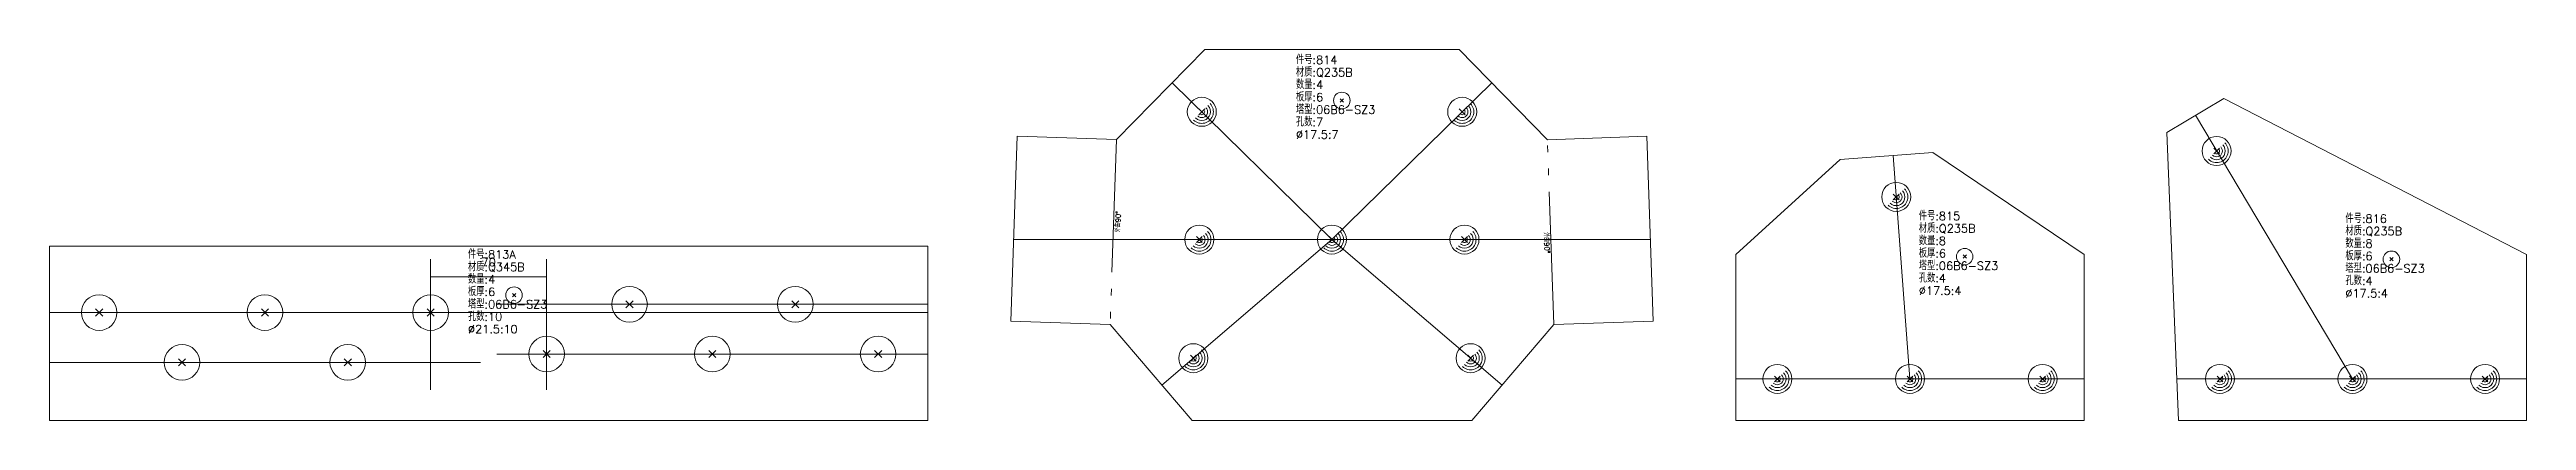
# Model space of a CAD drawing. Extents: x 0 to 24836, y -11 to 587.
# Drawn here: x 18389 to 19884, y 0 to 224 of the extents above; entities that cross this region are included whole.
import ezdxf
from ezdxf.enums import TextEntityAlignment as Align

# ---------------------------------------------------------------- set-up
doc = ezdxf.new("R2010")
doc.units = 0
doc.header["$LTSCALE"] = 20
doc.header["$MEASUREMENT"] = 0
doc.linetypes.add('制弯线', pattern=[5.9, 4, -0.5, 0.2, -0.5, 0.2, -0.5])
for name, color, linetype, lineweight in [('1', 7, 'CONTINUOUS', 25), ('2', 7, 'CONTINUOUS', 25), ('5', 7, 'CONTINUOUS', 25)]:
    doc.layers.add(name, color=color, linetype=linetype, lineweight=lineweight)
doc.styles.get("Standard").update_dxf_attribs({"font": 'simplex', "width": 0.7, "bigfont": 'gbhzfs.shx'})

msp = doc.modelspace()

# ---------------------------------------------------------------- texts
at = {"layer": '2', "color": 7, "linetype": 'Continuous', "lineweight": 13}
for s, p in [('件号:814', (19141.3, 213.3)), ('材质:Q235B', (19141.3, 205.8)), ('数量:4', (19141.3, 198.3)), ('板厚:6', (19141.3, 190.8)), ('塔型:06B6-SZ3', (19141.3, 183.3)), ('孔数:7', (19141.3, 175.8)), ('%%c17.5:7', (19141.3, 168.3)), ('件号:815', (19517.1, 119.2)), ('件号:816', (19774.5, 117.6)), ('材质:Q235B', (19517.1, 111.7)), ('数量:8', (19517.1, 104.2)), ('材质:Q235B', (19774.5, 110.1)), ('数量:8', (19774.5, 102.6)), ('材质:Q345B', (18641.7, 88.5)), ('件号:813A', (18641.7, 96)), ('板厚:6', (19517.1, 96.7)), ('塔型:06B6-SZ3', (19517.1, 89.2)), ('板厚:6', (19774.5, 95.1)), ('塔型:06B6-SZ3', (19774.5, 87.6)), ('数量:4', (18641.7, 81)), ('板厚:6', (18641.7, 73.5)), ('孔数:4', (19517.1, 81.7)), ('%%c17.5:4', (19517.1, 74.2)), ('孔数:4', (19774.5, 80.1)), ('%%c17.5:4', (19774.5, 72.6)), ('塔型:06B6-SZ3', (18641.7, 66)), ('孔数:10', (18641.7, 58.5)), ('%%c21.5:10', (18641.7, 51))]:
    msp.add_text(s, height=5, dxfattribs=at).set_placement(p, align=Align.BOTTOM_LEFT)
for rotation, p in [(88, (19036.1, 113.3)), (273, (19289.9, 113.3))]:
    msp.add_text('外曲90%%d', height=3, rotation=rotation, dxfattribs=at).set_placement(p, align=Align.BOTTOM_LEFT)
msp.add_text('70', height=5, dxfattribs=at).set_placement((18654.2, 91.5), align=Align.BOTTOM_CENTER)

# ---------------------------------------------------------------- blocks, each defined once
blk = doc.blocks.new('板孔21.5')
at = {"layer": '5', "color": 7, "linetype": 'Continuous', "lineweight": 13}
for p, q in [((-0.2, -0.2), (0.2, 0.2)), ((-0.2, 0.2), (0.2, -0.2))]:
    blk.add_line(p, q, dxfattribs=at)
blk.add_circle((0, 0), 1, dxfattribs=at)
blk = doc.blocks.new('板孔17.5')
at = {"layer": '5', "color": 7, "linetype": 'Continuous', "lineweight": 13}
for p, q in [((-0.2, -0.2), (0.2, 0.2)), ((-0.2, 0.2), (0.2, -0.2))]:
    blk.add_line(p, q, dxfattribs=at)
blk.add_circle((0, 0), 1, dxfattribs=at)
for radius in [0.8, 0.6, 0.4, 0.2]:
    blk.add_arc((0, 0), radius, 225, 45, dxfattribs=at)

# ---------------------------------------------------------------- linework, layer by layer
at = {"layer": '1', "color": 7, "linetype": 'Continuous', "lineweight": 18}
for p, q in [((19086.3, 223.5), (19033, 169.3)), ((19239.8, 223.5), (19086.3, 223.5)), ((19293, 169.2), (19239.8, 223.5)), ((19701.2, 194.1), (19666.8, 173.6)), ((19883.8, 100), (19701.2, 194.1)), ((18973.1, 171.3), (18969.2, 59.8)), ((19033, 169.3), (18973.1, 171.3)), ((19353, 171.3), (19293, 169.2)), ((19356.8, 59.9), (19353, 171.3)), ((19666.8, 173.6), (19673.8, 0)), ((19469.7, 157.2), (19406.8, 100)), ((19525.6, 161.4), (19469.7, 157.2)), ((19616.8, 100), (19525.6, 161.4)), ((18919.2, 105), (18389.2, 105)), ((18389.2, 105), (18389.2, 0)), ((18919.2, 0), (18919.2, 105)), ((19406.8, 100), (19406.8, 0)), ((19616.8, 0), (19616.8, 100)), ((19883.8, 0), (19883.8, 100)), ((18969.2, 59.8), (19029.2, 57.8)), ((19296.9, 57.8), (19356.8, 59.9)), ((19029.2, 57.8), (19078.6, 0)), ((19247.5, 0), (19296.9, 57.8)), ((18389.2, 0), (18919.2, 0)), ((19078.6, 0), (19247.5, 0)), ((19406.8, 0), (19616.8, 0)), ((19673.8, 0), (19883.8, 0))]:
    msp.add_line(p, q, dxfattribs=at)
at = {"layer": '2', "color": 9, "linetype": 'Continuous', "lineweight": 13}
for p, q in [((19163, 109), (19066.7, 203.5)), ((19163, 109), (19259.4, 203.5)), ((19778.8, 25), (19684, 183.9)), ((19511.8, 25), (19501.6, 159.6)), ((18970.9, 109), (19355.1, 109)), ((19163, 109), (19060.4, 21.3)), ((19163, 109), (19265.7, 21.3)), ((18919.2, 65), (18389.2, 65)), ((18659.2, 70), (18919.2, 70)), ((18649.2, 35), (18389.2, 35)), ((18659.2, 40), (18919.2, 40)), ((19406.8, 25), (19616.8, 25)), ((19672.8, 25), (19883.8, 25))]:
    msp.add_line(p, q, dxfattribs=at)
at = {"layer": '2', "color": 7, "linetype": 'Continuous', "lineweight": 13}
for p, q in [((19170, 193.8), (19168, 191.8)), ((19168, 193.8), (19170, 191.8)), ((19545.8, 99.7), (19543.8, 97.7)), ((19543.8, 99.7), (19545.8, 97.7)), ((19803.3, 98.1), (19801.3, 96.1)), ((19801.3, 98.1), (19803.3, 96.1)), ((18670.5, 76.5), (18668.5, 74.5)), ((18668.5, 76.5), (18670.5, 74.5))]:
    msp.add_line(p, q, dxfattribs=at)
at = {"layer": '2', "color": 190, "linetype": '制弯线', "lineweight": 13}
for p, q in [((19033, 169.3), (19029.2, 57.8)), ((19296.9, 57.8), (19293, 169.2))]:
    msp.add_line(p, q, dxfattribs=at)
at = {"layer": '2', "color": 9, "linetype": 'Continuous', "lineweight": 18}
for p, q in [((18619.2, 97.2), (18619.2, 18.5)), ((18689.2, 18.5), (18689.2, 97.2)), ((18619.2, 86.5), (18689.2, 86.5))]:
    msp.add_line(p, q, dxfattribs=at)
at = {"layer": '2', "color": 7, "linetype": 'Continuous', "lineweight": 13}
for centre in [(19169, 192.8), (19544.8, 98.7), (19802.3, 97.1), (18669.5, 75.5)]:
    msp.add_circle(centre, 5, dxfattribs=at)

# ---------------------------------------------------------------- block references
at = {"layer": '1', "color": 7, "linetype": 'Continuous', "lineweight": 13}
for name, p, xscale, yscale, zscale in [('板孔17.5', (19084.5, 186), 8.75, 8.75, 8.75), ('板孔17.5', (19241.6, 186), 8.75, 8.75, 8.75), ('板孔17.5', (19696.8, 162.4), 8.75, 8.75, 8.75), ('板孔17.5', (19503.5, 134.7), 8.75, 8.75, 8.75), ('板孔17.5', (19083, 109), 8.75, 8.75, 8.75), ('板孔17.5', (19163, 109), 8.75, 8.75, 8.75), ('板孔17.5', (19243, 109), 8.75, 8.75, 8.75), ('板孔21.5', (18419.2, 65), 10.75, 10.75, 10.75), ('板孔21.5', (18519.2, 65), 10.75, 10.75, 10.75), ('板孔21.5', (18619.2, 65), 10.75, 10.75, 10.75), ('板孔21.5', (18739.2, 70), 10.75, 10.75, 10.75), ('板孔21.5', (18839.2, 70), 10.75, 10.75, 10.75), ('板孔21.5', (18469.2, 35), 10.75, 10.75, 10.75), ('板孔21.5', (18569.2, 35), 10.75, 10.75, 10.75), ('板孔21.5', (18689.2, 40), 10.75, 10.75, 10.75), ('板孔21.5', (18789.2, 40), 10.75, 10.75, 10.75), ('板孔21.5', (18889.2, 40), 10.75, 10.75, 10.75), ('板孔17.5', (19079.4, 37.5), 8.75, 8.75, 8.75), ('板孔17.5', (19246.7, 37.5), 8.75, 8.75, 8.75), ('板孔17.5', (19431.8, 25), 8.75, 8.75, 8.75), ('板孔17.5', (19511.8, 25), 8.75, 8.75, 8.75), ('板孔17.5', (19591.8, 25), 8.75, 8.75, 8.75), ('板孔17.5', (19698.8, 25), 8.75, 8.75, 8.75), ('板孔17.5', (19778.8, 25), 8.75, 8.75, 8.75), ('板孔17.5', (19858.8, 25), 8.75, 8.75, 8.75)]:
    msp.add_blockref(name, p, dxfattribs=dict(at, xscale=xscale, yscale=yscale, zscale=zscale))

msp.set_redraw_order([(e.dxf.handle, doc.entitydb.next_handle()) for e in msp.query("TEXT MTEXT ATTDEF DIMENSION ARC_DIMENSION")])  # texts and dimensions are drawn at this point

doc.saveas('drawing.dxf')
